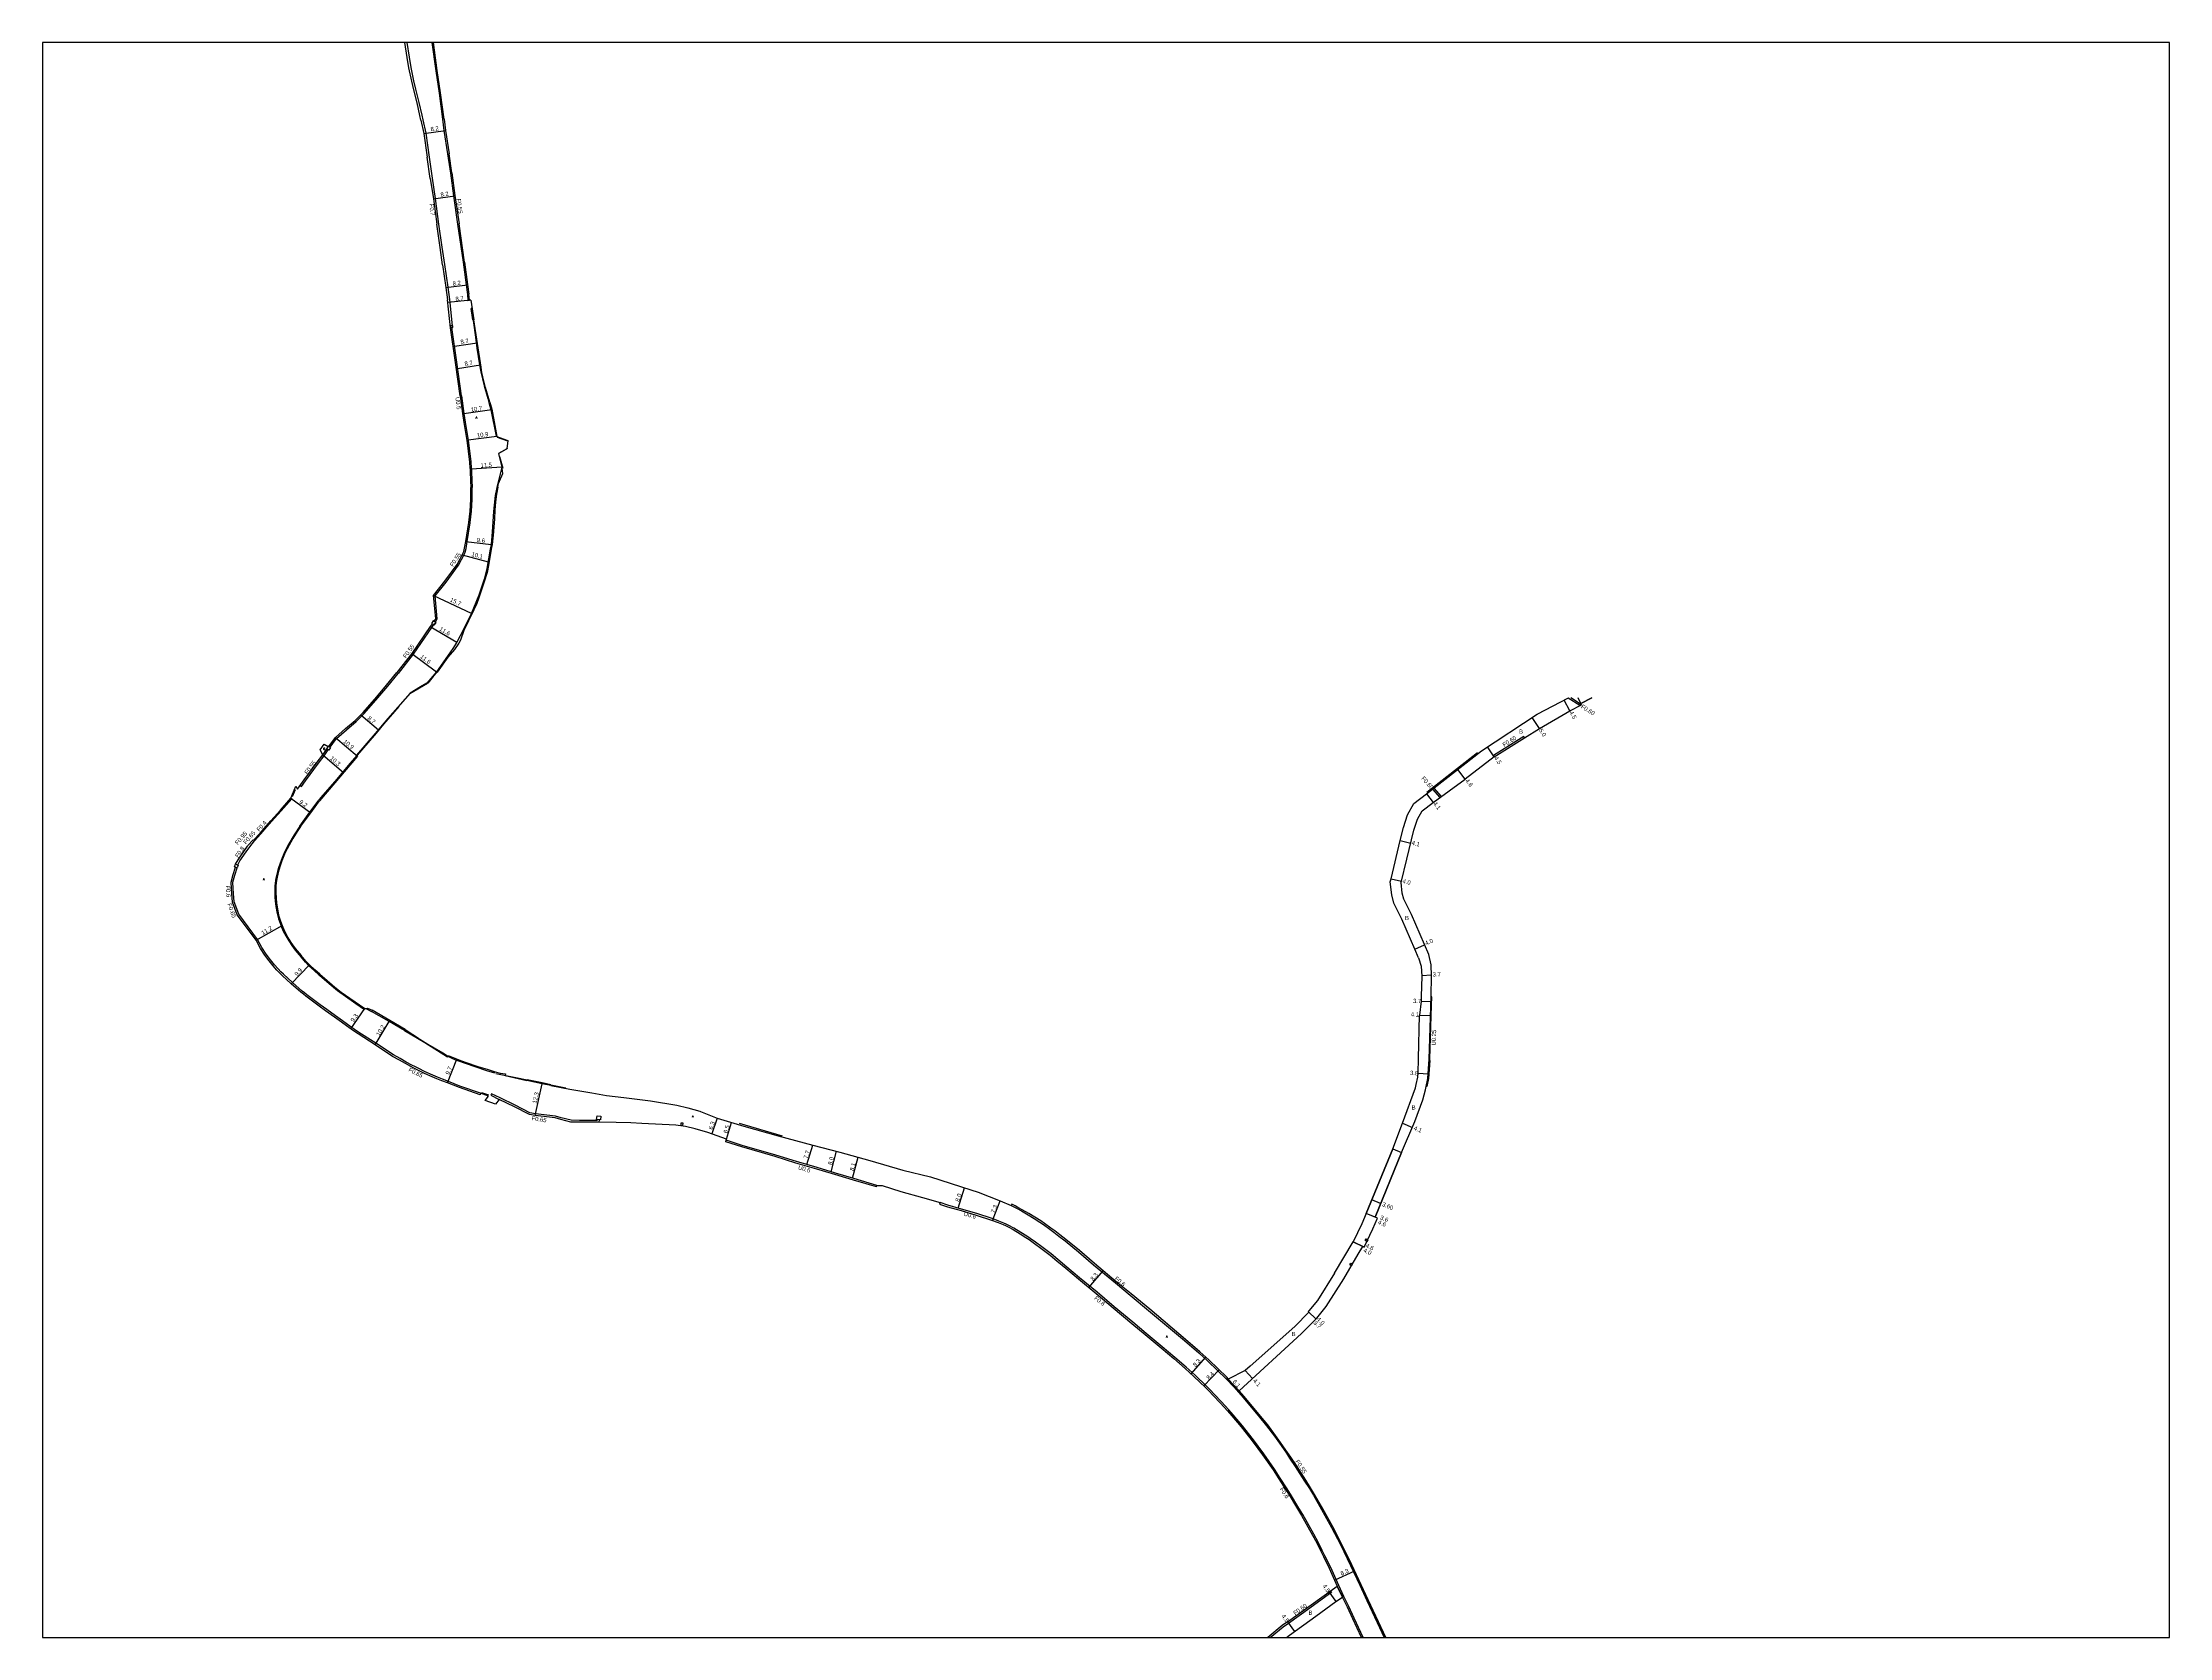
# Model space of a CAD drawing. Header units: metres. Extents: x -4000 to -800, y -99000 to -96000.
# Drawn here: x -2400 to -1600, y -97200 to -96600 of the extents above; entities that cross this region are included whole.
import ezdxf

# ---------------------------------------------------------------- set-up
doc = ezdxf.new("R2010")
doc.units = ezdxf.units.M
doc.header["$LTSCALE"] = 2.5
for name, color, linetype in [('側溝・桝', 7, 'Continuous'), ('図郭', 7, 'Continuous'), ('幅員', 7, 'Continuous'), ('歩道・分離帯・安全施設', 7, 'Continuous'), ('舗装', 7, 'Continuous'), ('道路', 7, 'Continuous')]:
    doc.layers.add(name, color=color, linetype=linetype)
doc.styles.get("Standard").update_dxf_attribs({"font": ''})
doc.styles.add('YOKO_DECO', font='txt.shx', dxfattribs={"bigfont": 'extfont.shx'})
doc.styles.get('Standard').set_extended_font_data('@MS PGothic')

msp = doc.modelspace()

# ---------------------------------------------------------------- linework, layer by layer
at = {"layer": '側溝・桝'}
for points in [[(-2262.97, -96600), (-2262.12, -96605.49), (-2261.49, -96609.36), (-2260.42, -96614.35), (-2259.66, -96617.59), (-2258.45, -96622.5), (-2257.36, -96627.29), (-2256.98, -96629.09)], [(-2253.54, -96600), (-2252.07, -96610.59), (-2250.87, -96618.99), (-2249.5, -96628.84)], [(-2256.98, -96629.09), (-2255.85, -96634.06), (-2254.58, -96643.08)], [(-2249.5, -96628.84), (-2249, -96633.12), (-2247.66, -96641.89)], [(-2254.58, -96643.08), (-2253.43, -96651)], [(-2247.66, -96641.89), (-2246.6, -96649.11)], [(-2253.43, -96651), (-2252.29, -96658.65), (-2251.04, -96668.28)], [(-2246.6, -96649.11), (-2245.44, -96657.66), (-2243.88, -96668.34)], [(-2251.04, -96668.28), (-2249.78, -96677.04), (-2248.85, -96683.55)], [(-2243.88, -96668.34), (-2241.8, -96682.64)], [(-2248.85, -96683.55), (-2247.55, -96692.07), (-2246.99, -96696.69)], [(-2241.8, -96682.64), (-2240.7, -96691.1), (-2240.21, -96694.76)], [(-2240.21, -96694.76), (-2240.01, -96697), (-2239.45, -96696.95)], [(-2246.99, -96696.69), (-2245.9, -96706.55)], [(-2242.37, -96732.86), (-2244.2, -96720.24), (-2246.05, -96707.18)], [(-2242.37, -96732.86), (-2241.58, -96739.52), (-2241, -96742.85), (-2239.94, -96749.55), (-2238.96, -96757.75), (-2238.72, -96760.09), (-2238.69, -96760.53), (-2238.64, -96761.4), (-2238.53, -96764.81), (-2238.43, -96767.36)], [(-2238.41, -96769.74), (-2238.43, -96767.36)], [(-2239.11, -96780.61), (-2238.66, -96776.29), (-2238.39, -96771.96), (-2238.41, -96769.74), (-2238.91, -96769.74)], [(-2240.66, -96790.33), (-2240.23, -96787.74), (-2239.11, -96780.64)], [(-2251.65, -96816.96), (-2251.54, -96816.79), (-2252.33, -96808.16), (-2248.23, -96803.03), (-2243.6, -96796.61), (-2242.41, -96794.54), (-2241.69, -96793.04), (-2241.06, -96791.74), (-2240.66, -96790.33)], [(-2251.65, -96816.96), (-2252.33, -96818), (-2252.1, -96818.15), (-2252.72, -96819.11), (-2252.96, -96818.95), (-2253.69, -96820.05), (-2260.61, -96830.12), (-2266.29, -96837.32)], [(-2291.87, -96865.1), (-2289.38, -96861.85), (-2285.63, -96858.54), (-2282.06, -96855.46), (-2280.37, -96853.84), (-2278.99, -96852.44), (-2273.89, -96846.49), (-2270.12, -96842.07), (-2266.3, -96837.32)], [(-1821.74, -96849.45), (-1826.2, -96846.68)], [(-1821.11, -96849.13), (-1825.22, -96846.58)], [(-1842.53, -96861.52), (-1842.85, -96861.02), (-1854.29, -96868.15), (-1853.97, -96868.66)], [(-2303.08, -96879.51), (-2302.61, -96879.85), (-2301.07, -96877.76), (-2296.19, -96871.12), (-2294.12, -96868.35), (-2292.59, -96866.11)], [(-2294.58, -96868), (-2293.06, -96865.79)], [(-2310.19, -96889.01), (-2306.27, -96884.53), (-2306.56, -96884.29)], [(-1877.22, -96880.9), (-1874.41, -96884.04)], [(-1876.75, -96880.53), (-1873.93, -96883.68)], [(-2326.59, -96909.38), (-2325.73, -96907.86), (-2323.42, -96904.41), (-2322.07, -96902.61), (-2320.33, -96900.37), (-2317.91, -96897.67), (-2316.37, -96895.92), (-2313.83, -96893.07), (-2310.19, -96889.01)], [(-2311.37, -96948.5), (-2312.81, -96946.91), (-2314.28, -96945.09), (-2315.84, -96942.96), (-2317.5, -96940.44), (-2319.13, -96937.38), (-2326.15, -96927.9), (-2327.92, -96923.3), (-2328.22, -96920.07), (-2328.34, -96918.19), (-2328.46, -96915.89), (-2327.71, -96913.17), (-2326.8, -96910.45)], [(-2302.36, -96956.81), (-2306, -96953.63), (-2309.42, -96950.48), (-2310.33, -96949.59), (-2311.37, -96948.5)], [(-2280.98, -96972.39), (-2282.62, -96971.24), (-2284.42, -96969.99), (-2288.04, -96967.43), (-2289.86, -96966.13), (-2293.13, -96963.77), (-2295.55, -96962.01), (-2298.61, -96959.71), (-2300.58, -96958.2), (-2301.48, -96957.52), (-2302.36, -96956.81)], [(-1877.58, -96962.12), (-1877.49, -96958.94), (-1877.74, -96958.93)], [(-1878.2, -96982.95), (-1878.16, -96982.4), (-1877.58, -96962.12)], [(-2267.97, -96980.88), (-2274.58, -96976.49), (-2280.98, -96972.39)], [(-2235.25, -96995.25), (-2243, -96992.57), (-2247.32, -96990.83), (-2249.61, -96989.98), (-2251.45, -96989.27), (-2253.17, -96988.51), (-2256.03, -96987.2), (-2258.76, -96985.85), (-2260.02, -96985.22), (-2261.14, -96984.65), (-2263.18, -96983.53), (-2265.47, -96982.26), (-2267.97, -96980.88)], [(-1878.2, -96982.95), (-1878.71, -96989.74), (-1879.31, -96992.73), (-1879.55, -96992.68)], [(-2216.66, -97002.59), (-2222.22, -96999.8), (-2227.87, -96997.04), (-2231.09, -96995.43), (-2231.38, -96996.01), (-2228.26, -96997.57)], [(-2207.08, -97003.94), (-2214.64, -97003.02), (-2216.66, -97002.59)], [(-2191.28, -97005.14), (-2191.33, -97005.52), (-2195.58, -97005.52), (-2198.01, -97005.5), (-2201.2, -97005.45), (-2204.92, -97004.52), (-2207.08, -97003.94)], [(-2190.68, -97006.18), (-2190.56, -97005.23)], [(-2086.15, -97029.95), (-2094.84, -97027.35), (-2101.77, -97025.29), (-2108.63, -97023.26), (-2116.47, -97020.93), (-2124.24, -97018.54), (-2136.79, -97014.9), (-2142.87, -97012.98)], [(-2042.44, -97042.57), (-2042.84, -97042.43), (-2048.63, -97040.53), (-2054.33, -97038.85), (-2059.45, -97037.36), (-2062.43, -97036.41)], [(-2035.65, -97037.56), (-2034.38, -97038.16), (-2033.36, -97038.67), (-2031.79, -97039.54), (-2029.28, -97041.03), (-2027.04, -97042.34), (-2024.89, -97043.75), (-2023.54, -97044.67), (-2021.16, -97046.44), (-2019.6, -97047.57), (-2017.7, -97048.98), (-2015.39, -97050.83), (-2010.38, -97054.98), (-2004.67, -97059.78), (-1996.48, -97066.61), (-1990.94, -97071.23), (-1984, -97077.03), (-1970.49, -97088.28), (-1965.1, -97092.95), (-1961.7, -97096.03), (-1954.76, -97102.68), (-1951.83, -97105.88), (-1948.43, -97109.76), (-1942.25, -97117.08), (-1939.61, -97120.38), (-1936.68, -97124.3), (-1934.76, -97126.96), (-1932.16, -97130.71), (-1930.92, -97132.5), (-1928.83, -97135.63), (-1925.28, -97141.14), (-1923.48, -97144.01), (-1922.01, -97146.44), (-1918.9, -97151.82), (-1915.18, -97158.59), (-1911.86, -97165.01), (-1908.01, -97172.87), (-1904.52, -97180.37), (-1901.86, -97186.05), (-1897.99, -97194.31), (-1895.38, -97200)], [(-1903.32, -97200), (-1906.64, -97192.8), (-1908.69, -97188.36), (-1910.5, -97184.56), (-1912.37, -97180.41), (-1915.48, -97173.69), (-1917.64, -97169.31), (-1918.66, -97167.24), (-1920.21, -97164.18), (-1921.86, -97161.17), (-1925.98, -97153.79), (-1927.8, -97150.73), (-1930.61, -97146.04), (-1932.06, -97143.76), (-1934.48, -97140.01), (-1936.68, -97136.64), (-1940.66, -97130.97), (-1944.48, -97125.7), (-1948.69, -97120.39), (-1952.19, -97116.26), (-1953.85, -97114.34), (-1956.65, -97111.29), (-1959.22, -97108.57), (-1960.79, -97106.89), (-1962.25, -97105.46), (-1966.52, -97101.35), (-1969.82, -97098.36), (-1974.11, -97094.62), (-1978.86, -97090.62), (-1984.89, -97085.6), (-1989.86, -97081.43), (-1996.96, -97075.56), (-2003.36, -97070.16), (-2009.96, -97064.66), (-2014.74, -97060.67), (-2018.13, -97057.85), (-2020.63, -97055.73), (-2024.1, -97053.05), (-2026.5, -97051.31), (-2028.52, -97049.87), (-2029.79, -97049.01), (-2032.02, -97047.66), (-2034.68, -97046.05), (-2036.55, -97045), (-2037.56, -97044.47), (-2038.43, -97044.09), (-2040.3, -97043.33), (-2042.44, -97042.57), (-2042.64, -97043.15)], [(-1953.99, -97102.78), (-1949.85, -97107.26)], [(-1938.21, -97200), (-1933.38, -97196.02), (-1931.4, -97194.59), (-1923.39, -97188.81), (-1915.94, -97183.44)], [(-1911.07, -97184.78), (-1913.07, -97180.64)]]:
    msp.add_lwpolyline(points, dxfattribs=at)
for points in [[(-2246.54, -96707.24), (-2245.63, -96707.14), (-2245.7, -96706.53), (-2246.61, -96706.63)], [(-2252.72, -96819.11), (-2252.1, -96818.15), (-2253.04, -96817.55), (-2253.65, -96818.52)], [(-2293.12, -96865.75), (-2292.42, -96864.73), (-2291.67, -96865.24), (-2292.36, -96866.26)], [(-2327.41, -96909.1), (-2326.38, -96909.46), (-2326.74, -96910.47), (-2327.77, -96910.11)], [(-2191.62, -97005.1), (-2191.45, -97003.72), (-2190.02, -97003.9), (-2190.19, -97005.28)], [(-2159.14, -97007.38), (-2159.05, -97006.57), (-2159.86, -97006.48), (-2159.95, -97007.29)], [(-1902.47, -97050.7), (-1902.17, -97050.06), (-1901.54, -97050.36), (-1901.84, -97051)], [(-1907.9, -97059.13), (-1907.3, -97059.48), (-1907.71, -97060.17), (-1908.31, -97059.81)], [(-1915.64, -97182.49), (-1915.17, -97183.14), (-1915.82, -97183.61), (-1916.29, -97182.96)]]:
    msp.add_lwpolyline(points, close=True, dxfattribs=at)
at = {"layer": '図郭'}
msp.add_lwpolyline([(-2400, -97200), (-1600, -97200), (-1600, -96600), (-2400, -96600)], close=True, dxfattribs=at)
at = {"layer": '幅員'}
for points in [[(-2256.56, -96634.19), (-2248.44, -96633.04)], [(-2253, -96658.75), (-2244.88, -96657.64)], [(-2248.27, -96692.17), (-2240.14, -96691.11)], [(-2238.93, -96696.9), (-2247.58, -96697.86)], [(-2238.46, -96699.99), (-2238.83, -96700.03)], [(-2245.05, -96714.26), (-2236.48, -96712.95)], [(-2243.86, -96722.59), (-2235.21, -96721.26)], [(-2230.97, -96738.12), (-2241.55, -96739.69)], [(-2229.12, -96748.22), (-2239.94, -96749.55)], [(-2227.22, -96759.7), (-2238.69, -96760.53)], [(-2240.81, -96787.67), (-2231.3, -96788.81)], [(-2242.21, -96792.78), (-2232.41, -96795.33)], [(-2252.93, -96807.98), (-2238.72, -96814.72)], [(-2254.17, -96819.73), (-2244.18, -96825.63)], [(-2261.07, -96829.78), (-2251.76, -96836.7)], [(-1825.56, -96851.41), (-1827.61, -96847.4)], [(-2280.3, -96852.94), (-2273.66, -96858.52)], [(-1836.95, -96858.04), (-1839.7, -96853.87)], [(-2289.8, -96861.46), (-2281.53, -96868.5)], [(-2294.58, -96868), (-2286.76, -96874.65)], [(-1853.97, -96868.66), (-1856.45, -96864.9)], [(-1864.87, -96877.06), (-1867.71, -96873.44)], [(-2306.56, -96884.29), (-2299.1, -96889.74)], [(-1879.41, -96882.61), (-1876.91, -96885.87)], [(-1889.33, -96900.16), (-1885.35, -96901.15)], [(-1892.79, -96914.55), (-1888.9, -96915.51)], [(-2319.68, -96937.73), (-2309.92, -96932.18)], [(-1883.82, -96941.08), (-1880.15, -96939.49)], [(-2306.44, -96954.12), (-2299.54, -96947.02)], [(-1881.23, -96950.98), (-1877.54, -96950.77)], [(-2283.98, -96971.09), (-2278.8, -96963.35)], [(-1882.04, -96965.86), (-1877.94, -96965.98)], [(-1881.49, -96960.64), (-1877.79, -96960.74)], [(-2274.94, -96977.03), (-2269.64, -96968.32)], [(-2247.74, -96991.38), (-2244.12, -96982.39)], [(-2214.75, -97003.68), (-2212.06, -96991.68)], [(-1882.62, -96987.74), (-1878.83, -96988.02)], [(-2146.19, -97004.68), (-2148.27, -97010.59)], [(-2142.73, -97012.54), (-2140.86, -97006.27)], [(-1888.54, -97006.53), (-1884.77, -97008.14)], [(-2112.54, -97022.1), (-2110.23, -97014.74)], [(-2103.41, -97024.81), (-2101.37, -97017.1)], [(-2095.38, -97027.19), (-2093.21, -97019.35)], [(-2055.61, -97038.48), (-2053.19, -97030.86)], [(-2042.44, -97042.57), (-2039.78, -97035.75)], [(-1896.69, -97036.78), (-1900.02, -97035.41)], [(-1898.81, -97041.93), (-1902.14, -97040.56)], [(-1897.89, -97042.3), (-1902.14, -97040.56)], [(-1907.01, -97051.17), (-1903.39, -97052.88)], [(-1902.85, -97053.13), (-1907.01, -97051.17)], [(-2006.42, -97068.37), (-2001.08, -97062.04)], [(-1923.97, -97077.39), (-1921.11, -97080.19)], [(-1923.75, -97077.6), (-1921.11, -97080.19)], [(-1967.94, -97100.85), (-1962.42, -97094.61)], [(-1963.22, -97105.35), (-1957.44, -97099.31)], [(-1953.99, -97102.78), (-1949.85, -97107.26)], [(-1947.63, -97099.62), (-1944.85, -97102.64)], [(-1914.03, -97178.46), (-1906.46, -97174.94)], [(-1916.15, -97182.86), (-1913.52, -97186.51)], [(-1913.07, -97180.64), (-1911.07, -97184.78)], [(-1931.76, -97194.11), (-1929.12, -97197.76)]]:
    msp.add_lwpolyline(points, dxfattribs=at)
at = {"layer": '歩道・分離帯・安全施設'}
for points in [[(-2238.11, -96704.3), (-2238.83, -96700.03)], [(-2238.11, -96704.3), (-2238.08, -96704.52), (-2237.16, -96710.8), (-2236.59, -96715.03), (-2235.62, -96721.22), (-2235.09, -96723.88), (-2233.87, -96729.11), (-2232.51, -96733.88), (-2232.16, -96735.38)], [(-2232.16, -96735.38), (-2231.34, -96738.2), (-2229.33, -96748.02)], [(-2229.01, -96748.52), (-2225.1, -96749.8)], [(-2225.09, -96752.7), (-2228.32, -96754.6)], [(-2228.16, -96755.67), (-2226.87, -96760.07)], [(-2228.7, -96767.31), (-2229.26, -96769.84), (-2229.65, -96772.84), (-2229.85, -96775.91), (-2230.04, -96779.2), (-2230.37, -96783.77), (-2230.41, -96784.1)], [(-2228.7, -96767.31), (-2228.44, -96765.94), (-2226.84, -96762.15), (-2227.15, -96760.18)], [(-2231.24, -96790.62), (-2231.47, -96792.26), (-2232.2, -96796.69), (-2232.81, -96799.43), (-2233.85, -96802.9), (-2235.87, -96808.84), (-2236.64, -96811.04), (-2237.83, -96813.47), (-2239.78, -96817.61), (-2241.39, -96820.99)], [(-2230.41, -96784.1), (-2230.9, -96788.87), (-2231.24, -96790.62)], [(-2241.39, -96820.99), (-2241.51, -96821.25), (-2242.75, -96824.85), (-2243.41, -96825.99), (-2244.99, -96828.29), (-2247.57, -96831.24), (-2251.58, -96836.83), (-2253.05, -96838.52), (-2255.03, -96841.02)], [(-2255.19, -96841.09), (-2261.9, -96845.02)], [(-2265.94, -96849.73), (-2271.71, -96856.48), (-2274.52, -96859.76), (-2280.05, -96866.19), (-2284.24, -96871.1), (-2290.12, -96877.98), (-2295.39, -96884.17), (-2296.08, -96885.06)], [(-1860.29, -96867.25), (-1879.31, -96882.15)], [(-2305.92, -96883.68), (-2304.89, -96881.05)], [(-2303.2, -96894.77), (-2299.41, -96889.5), (-2296.08, -96885.06)], [(-2303.2, -96894.77), (-2305.4, -96898.01), (-2307.38, -96901.4), (-2308.86, -96904.33), (-2309.92, -96906.74), (-2310.66, -96908.7), (-2311.23, -96910.41), (-2311.63, -96911.86), (-2312.2, -96914.38), (-2312.59, -96917.3), (-2312.64, -96919.8), (-2312.6, -96921.46), (-2312.44, -96922.92), (-2312.19, -96924.99), (-2311.86, -96926.98), (-2311.2, -96929.62), (-2310.66, -96931.27), (-2310.1, -96932.82), (-2309.35, -96934.49), (-2308.53, -96936.05), (-2307.39, -96937.96), (-2306.26, -96939.69), (-2304.95, -96941.44), (-2303.52, -96943.19), (-2303.03, -96943.72)], [(-2296.02, -96950.7), (-2297.87, -96949.05), (-2299.79, -96947.28), (-2301.05, -96945.94), (-2303.03, -96943.72)], [(-2296.02, -96950.7), (-2295.66, -96951.03), (-2292.17, -96954.04), (-2289.03, -96956.61), (-2286.1, -96958.81), (-2282.22, -96961.53), (-2279.26, -96963.48), (-2277.76, -96963.21), (-2276.05, -96964.02)], [(-2263.65, -96971.28), (-2269.39, -96967.89), (-2276.05, -96964.02)], [(-2263.65, -96971.28), (-2258.17, -96974.74)], [(-2258.03, -96974.98), (-2255.08, -96976.76), (-2249.49, -96980.12), (-2247.35, -96981.44), (-2245.52, -96982.29), (-2243.52, -96983.1), (-2240.98, -96983.94), (-2232.95, -96986.65), (-2230.05, -96987.58)], [(-2229.46, -96987.8), (-2221.94, -96989.37), (-2217.77, -96990.24)], [(-2208.79, -96992.08), (-2212.05, -96991.4), (-2217.77, -96990.24)], [(-2234.9, -96994.94), (-2232.25, -96995.83)], [(-2208.79, -96992.08), (-2203.2, -96993.2)], [(-2138.01, -97006.57), (-2121.85, -97011.3)]]:
    msp.add_lwpolyline(points, dxfattribs=at)
at = {"layer": '舗装'}
msp.add_lwpolyline([(-2294.58, -96868), (-2293.06, -96865.79), (-2293.12, -96865.75), (-2292.53, -96864.88)], dxfattribs=at)
at = {"layer": '道路'}
for points in [[(-2257.68, -96629.25), (-2258.06, -96627.44), (-2259.15, -96622.67), (-2260.36, -96617.76), (-2261.12, -96614.51), (-2262.2, -96609.5), (-2262.83, -96605.6), (-2263.69, -96600)], [(-2248.95, -96628.77), (-2250.32, -96618.91), (-2251.52, -96610.52), (-2252.97, -96600)], [(-2257.68, -96629.25), (-2256.56, -96634.19), (-2255.29, -96643.18)], [(-2248.95, -96628.77), (-2248.44, -96633.04), (-2247.1, -96641.81)], [(-2254.14, -96651.11), (-2255.29, -96643.18)], [(-2246.05, -96649.04), (-2247.1, -96641.81)], [(-2254.14, -96651.11), (-2253, -96658.75), (-2251.75, -96668.37)], [(-2246.05, -96649.04), (-2244.89, -96657.58), (-2243.33, -96668.26)], [(-2249.56, -96683.66), (-2250.5, -96677.15), (-2251.75, -96668.37)], [(-2241.25, -96682.57), (-2243.33, -96668.26)], [(-2249.56, -96683.66), (-2248.27, -96692.17), (-2247.7, -96696.77)], [(-2241.25, -96682.57), (-2240.15, -96691.02), (-2239.65, -96694.68)], [(-2238.93, -96696.9), (-2239.45, -96696.95), (-2239.65, -96694.68)], [(-2242.87, -96732.92), (-2244.69, -96720.31), (-2246.54, -96707.28), (-2247.7, -96696.77)], [(-2238.93, -96696.9), (-2237.81, -96704.26)], [(-2231.74, -96735.28), (-2233.39, -96729.8), (-2234.44, -96725.79), (-2234.76, -96724.15), (-2235.08, -96722.13), (-2237.81, -96704.26)], [(-2242.87, -96732.92), (-2242.07, -96739.59), (-2241.49, -96742.93), (-2240.43, -96749.62), (-2239.45, -96757.8), (-2239.22, -96760.14), (-2239.19, -96760.56), (-2239.13, -96761.43), (-2239.02, -96764.84), (-2238.93, -96767.38)], [(-2231.74, -96735.28), (-2231, -96737.93), (-2230.11, -96742.63), (-2229.12, -96748.22), (-2224.93, -96749.65)], [(-2224.93, -96749.65), (-2225.38, -96752.8)], [(-2228.46, -96754.6), (-2227.22, -96759.7), (-2229.1, -96767.37)], [(-2225.38, -96752.8), (-2228.46, -96754.6)], [(-2239.6, -96780.56), (-2239.16, -96776.24), (-2238.88, -96771.95), (-2238.93, -96767.38)], [(-2229.1, -96767.37), (-2229.78, -96770.36), (-2230.42, -96776.44), (-2230.83, -96784.06)], [(-2241.23, -96790.21), (-2240.81, -96787.67), (-2239.6, -96780.56)], [(-2252.13, -96816.65), (-2252.93, -96807.98), (-2248.68, -96802.69), (-2244.09, -96796.3), (-2242.92, -96794.27), (-2242.21, -96792.78), (-2241.6, -96791.53), (-2241.23, -96790.21)], [(-2231.6, -96790.56), (-2232.84, -96797.89), (-2233.83, -96801.82), (-2235.85, -96807.91), (-2238.82, -96814.92), (-2241.64, -96820.86)], [(-2230.83, -96784.06), (-2231.3, -96788.81), (-2231.6, -96790.56)], [(-2252.13, -96816.65), (-2252.82, -96817.69), (-2253.04, -96817.55), (-2253.65, -96818.52), (-2253.45, -96818.64), (-2254.17, -96819.73), (-2261.07, -96829.78), (-2266.74, -96836.96)], [(-2241.64, -96820.86), (-2244.18, -96825.63), (-2245.7, -96827.95), (-2251.76, -96836.7), (-2253.18, -96838.42), (-2255.5, -96840.98)], [(-2294.09, -96863.97), (-2292.53, -96864.88), (-2292.42, -96864.73), (-2292.35, -96864.78), (-2289.8, -96861.46), (-2286.01, -96858.1), (-2282.45, -96855.03), (-2280.78, -96853.43), (-2279.41, -96852.05), (-2274.32, -96846.11), (-2270.57, -96841.71), (-2266.74, -96836.96)], [(-2255.5, -96840.98), (-2257.86, -96842.37), (-2261.73, -96844.78), (-2270.1, -96854.29), (-2274.86, -96859.96), (-2281.97, -96868.05), (-2281.49, -96868.46)], [(-1892.79, -96914.55), (-1889.33, -96900.16), (-1888.14, -96895.36), (-1886.64, -96890.57), (-1884.2, -96886.29), (-1879.41, -96882.61), (-1858.73, -96866.4), (-1837.78, -96852.6), (-1826.01, -96846.58)], [(-1817.23, -96846.58), (-1821.34, -96848.69), (-1822.42, -96846.58)], [(-1821.34, -96848.69), (-1817.23, -96846.58)], [(-1821.34, -96848.69), (-1817.23, -96846.58)], [(-1853.97, -96868.66), (-1842.53, -96861.52), (-1836.95, -96858.04), (-1825.56, -96851.41)], [(-1825.56, -96851.41), (-1821.11, -96849.13), (-1821.34, -96848.69)], [(-2295.54, -96866.07), (-2294.09, -96863.97)], [(-2304.79, -96879.75), (-2304.06, -96880.83), (-2301.54, -96877.41), (-2296.65, -96870.78), (-2294.58, -96868), (-2295.54, -96866.07)], [(-2281.49, -96868.46), (-2290.02, -96878.48), (-2295.82, -96885.25)], [(-1853.97, -96868.66), (-1864.87, -96877.06)], [(-2310.48, -96888.75), (-2306.56, -96884.29), (-2304.79, -96879.75)], [(-1876.91, -96885.87), (-1864.87, -96877.06)], [(-2302.92, -96894.97), (-2299.09, -96889.74), (-2295.82, -96885.25)], [(-1884.16, -96896.35), (-1882.86, -96892.22), (-1881.05, -96889.04), (-1876.91, -96885.87)], [(-2311.9, -96948.93), (-2313.31, -96947.33), (-2314.8, -96945.49), (-2316.38, -96943.34), (-2318.06, -96940.77), (-2319.68, -96937.73), (-2326.77, -96928.16), (-2328.53, -96923.36), (-2328.83, -96920.12), (-2328.95, -96918.22), (-2329.08, -96915.82), (-2328.3, -96912.99), (-2327.38, -96910.25), (-2327.77, -96910.11), (-2327.41, -96909.1), (-2326.43, -96907.41), (-2324.09, -96903.93), (-2322.85, -96902.28), (-2322.81, -96902.03), (-2320.81, -96899.93), (-2320.61, -96900.11), (-2318.2, -96897.41), (-2316.66, -96895.67), (-2314.12, -96892.81), (-2310.48, -96888.75)], [(-2302.92, -96894.97), (-2303.93, -96896.45), (-2305.86, -96899.45), (-2307.96, -96903.33), (-2308.93, -96905.35), (-2309.94, -96907.9), (-2310.72, -96910.11), (-2311.33, -96912.25), (-2311.98, -96915.26), (-2312.19, -96917.27), (-2312.28, -96919.61), (-2312.17, -96921.82), (-2311.97, -96923.74), (-2311.68, -96925.94), (-2311.2, -96928.28), (-2310.68, -96930.15), (-2309.92, -96932.18), (-2309.3, -96933.72), (-2308.36, -96935.56), (-2307.36, -96937.29), (-2306.6, -96938.51), (-2305, -96940.82), (-2302.76, -96943.48)], [(-1888.8, -97017.61), (-1883.81, -97005.89), (-1880.78, -96997.8), (-1879.82, -96994.01), (-1879.55, -96992.68), (-1878.96, -96989.71), (-1878.41, -96982.39), (-1877.74, -96958.93), (-1877.52, -96951.13), (-1877.75, -96946.92), (-1878.61, -96943.04), (-1885.1, -96928.07), (-1888.01, -96922.3), (-1888.61, -96919.98), (-1889.03, -96916.02), (-1886.86, -96907.25), (-1884.16, -96896.35)], [(-1883.82, -96941.08), (-1888.72, -96929.77), (-1891.78, -96923.72), (-1892.55, -96920.69), (-1893.08, -96915.75), (-1892.79, -96914.55)], [(-2295.76, -96950.41), (-2297.63, -96948.78), (-2299.54, -96947.02), (-2300.78, -96945.7), (-2302.76, -96943.48)], [(-1882.52, -96944.31), (-1883.82, -96941.08)], [(-2302.79, -96957.3), (-2306.44, -96954.12), (-2309.87, -96950.95), (-2310.79, -96950.05), (-2311.9, -96948.93)], [(-2295.76, -96950.41), (-2293.98, -96951.98), (-2290.1, -96955.33), (-2287.73, -96957.19), (-2284.45, -96959.55), (-2278.8, -96963.35)], [(-1882.52, -96944.31), (-1881.43, -96947.42), (-1881.22, -96951.18), (-1881.44, -96958.82), (-1881.49, -96960.64), (-1882.04, -96965.86)], [(-2281.33, -96972.94), (-2283, -96971.78), (-2284.79, -96970.53), (-2288.42, -96967.96), (-2290.24, -96966.66), (-2293.52, -96964.3), (-2295.93, -96962.54), (-2299, -96960.23), (-2300.97, -96958.72), (-2301.88, -96958.03), (-2302.79, -96957.3)], [(-2278.8, -96963.35), (-2278.43, -96963.39), (-2276.23, -96964.5)], [(-2263.81, -96971.67), (-2269.64, -96968.32), (-2276.23, -96964.5)], [(-1882.62, -96987.74), (-1882.51, -96982.17), (-1882.04, -96965.86)], [(-2268.31, -96981.44), (-2274.94, -96977.03), (-2281.33, -96972.94)], [(-2263.81, -96971.67), (-2256.15, -96976.19), (-2247.66, -96981.63), (-2247.41, -96981.07)], [(-2233.57, -96998.03), (-2232.29, -96996.33), (-2235.25, -96995.25), (-2235.45, -96995.83), (-2243.21, -96993.14), (-2247.74, -96991.38), (-2249.84, -96990.59), (-2251.7, -96989.88), (-2253.44, -96989.11), (-2256.31, -96987.79), (-2259.05, -96986.44), (-2260.31, -96985.81), (-2261.45, -96985.23), (-2263.5, -96984.1), (-2265.78, -96982.84), (-2268.31, -96981.44)], [(-2247.41, -96981.07), (-2242.43, -96983.07), (-2240.62, -96983.68), (-2236.22, -96985.15), (-2232.41, -96986.39), (-2229.71, -96987.2), (-2227.92, -96987.66), (-2225.84, -96988.02), (-2225.95, -96988.61)], [(-2225.95, -96988.61), (-2217.82, -96990.47)], [(-2208.86, -96992.4), (-2212.11, -96991.67), (-2217.82, -96990.47)], [(-1888.54, -97006.53), (-1883.53, -96993.17), (-1883.28, -96991.93), (-1882.73, -96989.19), (-1882.62, -96987.74)], [(-2229.63, -96999.38), (-2233.57, -96998.03)], [(-2216.8, -97003.25), (-2222.51, -97000.38), (-2228.26, -96997.57), (-2229.63, -96999.38)], [(-2208.86, -96992.4), (-2201.63, -96993.74), (-2193.36, -96995.16), (-2187.87, -96996.13), (-2181.35, -96996.88), (-2171.27, -96998.11), (-2161.45, -96999.8), (-2157.3, -97000.81), (-2152.78, -97001.99), (-2152.57, -97002.08), (-2146.19, -97004.68), (-2136.23, -97007.65), (-2123.37, -97011.27), (-2110.23, -97014.74), (-2100.1, -97017.43), (-2088.79, -97020.57), (-2076.41, -97024.15), (-2066.06, -97026.77), (-2050.83, -97031.62), (-2048.09, -97032.51), (-2039.83, -97035.73), (-2035.65, -97037.56)], [(-2207.21, -97004.58), (-2214.75, -97003.68), (-2216.8, -97003.25)], [(-2086.32, -97030.52), (-2095.01, -97027.93), (-2101.94, -97025.87), (-2108.81, -97023.84), (-2116.64, -97021.51), (-2124.42, -97019.12), (-2136.97, -97015.48), (-2143.05, -97013.56), (-2142.87, -97012.98), (-2142.73, -97012.54), (-2149.8, -97010.05), (-2154.54, -97008.71), (-2158.14, -97007.75), (-2161.82, -97007.23), (-2174.63, -97006.61), (-2178.76, -97006.38), (-2184.2, -97006.25), (-2191.23, -97006.17), (-2195.58, -97006.16), (-2198.01, -97006.15), (-2201.28, -97006.1), (-2205.08, -97005.15), (-2207.21, -97004.58)], [(-1892.13, -97016.24), (-1888.54, -97006.53)], [(-1892.13, -97016.24), (-1902.14, -97040.56)], [(-1902.14, -97040.56), (-1892.13, -97016.24)], [(-1898.81, -97041.93), (-1888.8, -97017.61)], [(-1898.81, -97041.93), (-1888.8, -97017.61)], [(-2086.32, -97030.52), (-2086.15, -97029.95), (-2084.24, -97030), (-2077.12, -97032.26), (-2069.01, -97034.5), (-2062.43, -97036.41), (-2062.65, -97037.03), (-2059.62, -97037.94), (-2054.5, -97039.44), (-2048.81, -97041.11), (-2043.03, -97043.01), (-2040.51, -97043.87), (-2038.66, -97044.63), (-2037.81, -97045), (-2036.83, -97045.51), (-2034.97, -97046.56), (-2032.32, -97048.16), (-2030.1, -97049.51), (-2028.85, -97050.35), (-2026.84, -97051.79), (-2024.45, -97053.52), (-2021, -97056.18), (-2018.5, -97058.3), (-2015.12, -97061.12), (-2010.33, -97065.11), (-2003.74, -97070.61), (-1997.33, -97076.01), (-1990.24, -97081.88), (-1985.26, -97086.04), (-1979.23, -97091.07), (-1974.49, -97095.07), (-1970.21, -97098.79), (-1966.92, -97101.78), (-1962.57, -97105.98), (-1961.22, -97107.32), (-1959.66, -97108.98), (-1957.09, -97111.7), (-1954.3, -97114.75), (-1952.65, -97116.65), (-1949.15, -97120.78), (-1944.96, -97126.07), (-1941.15, -97131.32), (-1937.18, -97136.98), (-1934.98, -97140.34), (-1932.57, -97144.09), (-1931.12, -97146.36), (-1928.32, -97151.04), (-1926.5, -97154.09), (-1922.39, -97161.47), (-1920.74, -97164.46), (-1919.2, -97167.51), (-1918.18, -97169.58), (-1916.02, -97173.95), (-1913.07, -97180.64)], [(-1953.99, -97102.78), (-1954.38, -97102.23), (-1961.29, -97095.61), (-1964.75, -97092.55), (-1970.15, -97087.87), (-1983.56, -97076.53), (-1990.54, -97070.77), (-1996.14, -97066.2), (-2004.32, -97059.31), (-2010.02, -97054.48), (-2015.05, -97050.29), (-2017.33, -97048.54), (-2019.25, -97047.09), (-2020.76, -97045.98), (-2023.14, -97044.22), (-2024.57, -97043.24), (-2026.79, -97041.83), (-2029.02, -97040.5), (-2031.48, -97039.1), (-2033.11, -97038.2), (-2034.13, -97037.63), (-2035.42, -97037.03), (-2035.65, -97037.56)], [(-1902.14, -97040.56), (-1903.81, -97044.41), (-1907.01, -97051.17)], [(-1903.39, -97052.88), (-1902.85, -97053.13), (-1899.62, -97046.31), (-1897.89, -97042.3), (-1898.81, -97041.93)], [(-1914.03, -97062.98), (-1907.01, -97051.17)], [(-1910.59, -97065.03), (-1905.12, -97055.82)], [(-1905.12, -97055.82), (-1903.39, -97052.88)], [(-1914.03, -97062.98), (-1920.46, -97073.18), (-1923.73, -97077.15), (-1923.97, -97077.39), (-1923.75, -97077.6)], [(-1949.85, -97107.26), (-1926.45, -97085.63), (-1920.75, -97079.83), (-1917.21, -97075.53), (-1910.59, -97065.03)], [(-1945.8, -97097.99), (-1929.03, -97082.98), (-1923.75, -97077.6)], [(-1945.8, -97097.99), (-1947.63, -97099.62), (-1953.99, -97102.78)], [(-1894.79, -97200), (-1897.51, -97194.08), (-1901.38, -97185.83), (-1904.04, -97180.15), (-1907.53, -97172.65), (-1911.38, -97164.77), (-1914.72, -97158.34), (-1918.44, -97151.56), (-1921.56, -97146.17), (-1923.03, -97143.73), (-1924.83, -97140.86), (-1928.39, -97135.34), (-1930.48, -97132.2), (-1931.72, -97130.41), (-1934.32, -97126.66), (-1936.25, -97123.99), (-1939.19, -97120.06), (-1941.84, -97116.75), (-1948.02, -97109.35), (-1949.85, -97107.26)], [(-1931.76, -97194.11), (-1923.74, -97188.32), (-1913.07, -97180.64)], [(-1932.08, -97200), (-1930.99, -97199.11), (-1921.11, -97191.97), (-1913.52, -97186.51), (-1911.07, -97184.78)], [(-1903.91, -97200), (-1907.13, -97193.03), (-1909.18, -97188.59), (-1911.07, -97184.78)], [(-1931.76, -97194.11), (-1933.75, -97195.54), (-1939.15, -97200)]]:
    msp.add_lwpolyline(points, dxfattribs=at)
msp.add_lwpolyline([(-1892.13, -97016.24), (-1888.8, -97017.61), (-1898.81, -97041.93), (-1902.14, -97040.56)], close=True, dxfattribs=at)

# ---------------------------------------------------------------- texts
at = {"layer": '側溝・桝'}
for s, rotation, p in [('F0.7', 277, (-2254.56, -96660.78)), ('F0.55', 277, (-2244.27, -96658.83)), ('U0.5', 277, (-2244.72, -96733.46)), ('F0.55', 56.90807, (-2245.6, -96797.33)), ('F0.55', 54, (-2263.31, -96831.77)), ('F0.60', 328.15536, (-1821.56, -96850.24)), ('F0.60', 31.9436, (-1850.23, -96865.04)), ('F0.55', 54, (-2300.37, -96875.49)), ('F0.60', 311.78316, (-1881.53, -96876.93)), ('F0.4', 48.89621, (-2318.45, -96896.95)), ('F0.95', 48.82944, (-2326.6, -96901.92)), ('F0.8', 56, (-2326.41, -96906.81)), ('F0.65', 48.82944, (-2323.49, -96901.73)), ('F0.6', 273, (-2331.05, -96917.16)), ('F0.65', 290.09362, (-2330.53, -96924.17)), ('U0.25', 88.36347, (-1875.97, -96977.32)), ('F0.65', 333, (-2262.52, -96986.93)), ('F0.65', 352, (-2216.14, -97005.45)), ('U0.6', 343.32068, (-2115.94, -97023.84)), ('U0.6', 344, (-2053.63, -97041.26)), ('F0.6', 320.35098, (-2004.57, -97072.6)), ('F0.6', 320.35098, (-1996.95, -97065.26)), ('F0.55', 303.39813, (-1928.84, -97133.82)), ('F0.6', 302.60934, (-1934.72, -97144.17)), ('F0.60', 35.83194, (-1928.82, -97191.71))]:
    msp.add_text(s, height=1.6, rotation=rotation, dxfattribs=at).set_placement(p)
at = {"layer": '幅員'}
for s, rotation, p in [('8.2', 8, (-2253.93, -96633.4)), ('8.2', 8, (-2250.2, -96658.07)), ('8.2', 7, (-2245.64, -96691.5)), ('8.7', 6, (-2244.6, -96697.29)), ('8.7', 9, (-2242.67, -96713.42)), ('8.7', 9, (-2241.14, -96721.67)), ('10.7', 8, (-2238.8, -96738.95)), ('10.9', 7, (-2236.51, -96748.59)), ('11.5', 4, (-2235.22, -96759.93)), ('10.1', 345, (-2238.78, -96793.16)), ('9.6', 353, (-2236.73, -96787.87)), ('15.7', 335, (-2246.88, -96810.17)), ('11.6', 329, (-2250.92, -96821.04)), ('11.6', 323, (-2258.13, -96831.35)), ('8.7', 320, (-2277.96, -96854.47)), ('4.5', 297.09268, (-1825.75, -96851.96)), ('10.9', 320, (-2287, -96863.23)), ('5.0', 303.37139, (-1837.29, -96858.75)), ('10.3', 320, (-2292.05, -96869.55)), ('4.5', 303.37139, (-1854.1, -96869.16)), ('4.6', 308.09621, (-1864.98, -96877.73)), ('9.2', 324, (-2303.59, -96885.99)), ('4.1', 307.50219, (-1877.04, -96886.35)), ('4.1', 346.08422, (-1885.17, -96901.76)), ('4.0', 346.11945, (-1888.6, -96916.16)), ('11.2', 30, (-2317.13, -96935.79)), ('4.0', 23.43788, (-1879.59, -96939.68)), ('9.9', 46, (-2304.27, -96951.32)), ('3.7', 3.19562, (-1877.08, -96951.39)), ('3.7', 358.36347, (-1884.53, -96961.31)), ('9.3', 56, (-2282.95, -96968.6)), ('4.1', 358.36347, (-1885.37, -96966.35)), ('10.2', 59, (-2273.28, -96973.89)), ('9.7', 68, (-2247.04, -96988.47)), ('3.8', 355.74174, (-1885.69, -96988.34)), ('12.3', 77, (-2214.24, -96999.28)), ('6.3', 71, (-2148.04, -97009.1)), ('6.5', 73, (-2142.41, -97010.48)), ('4.1', 336.90963, (-1884.41, -97008.98)), ('7.7', 73, (-2112.28, -97020)), ('8.0', 75, (-2103.09, -97022.4)), ('8.1', 75, (-2094.92, -97024.62)), ('8.0', 72, (-2055.21, -97036.22)), ('7.3', 69, (-2041.89, -97040.48)), ('3.60', 337.6298, (-1896.31, -97037.62)), ('4.6', 337.67667, (-1897.88, -97044.39)), ('3.6', 337.6298, (-1897.05, -97042.6)), ('4.0', 334.65428, (-1903.36, -97054.91)), ('4.6', 334.65428, (-1902.51, -97053.13)), ('8.3', 50, (-2004.84, -97065.98)), ('4.0', 315.54107, (-1920.87, -97080.47)), ('3.7', 315.54107, (-1922.12, -97081.8)), ('8.3', 48, (-1966.29, -97098.35)), ('8.4', 46, (-1961.3, -97103.15)), ('6.1', 312.74734, (-1952.5, -97103.92)), ('4.1', 312.74734, (-1944.85, -97103.53)), ('8.3', 25, (-1911.32, -97176.77)), ('4.5', 305.73047, (-1918.64, -97180.75)), ('4.5', 305.83194, (-1934.08, -97192.04))]:
    msp.add_text(s, height=1.6, rotation=rotation, dxfattribs=at).set_placement(p)
at = {"layer": '舗装', "style": 'YOKO_DECO'}
for s, p in [('A', (-2237.12, -96741.46, 120.01)), ('G', (-2294.41, -96866.1, 117.79)), ('A', (-2317.09, -96915.16, 117.67)), ('A', (-2155.75, -97004.33, 113.86)), ('A', (-1977.44, -97087.17, 112.03))]:
    msp.add_text(s, height=0.75, dxfattribs=at).set_placement(p)
at = {"layer": '舗装'}
for p in [(-1844.64, -96860.02), (-1887.55, -96930.13), (-1885.03, -97001.4), (-1930.18, -97086.64), (-1923.84, -97191.51)]:
    msp.add_text('B', height=1.6, dxfattribs=at).set_placement(p)

doc.saveas('drawing.dxf')
